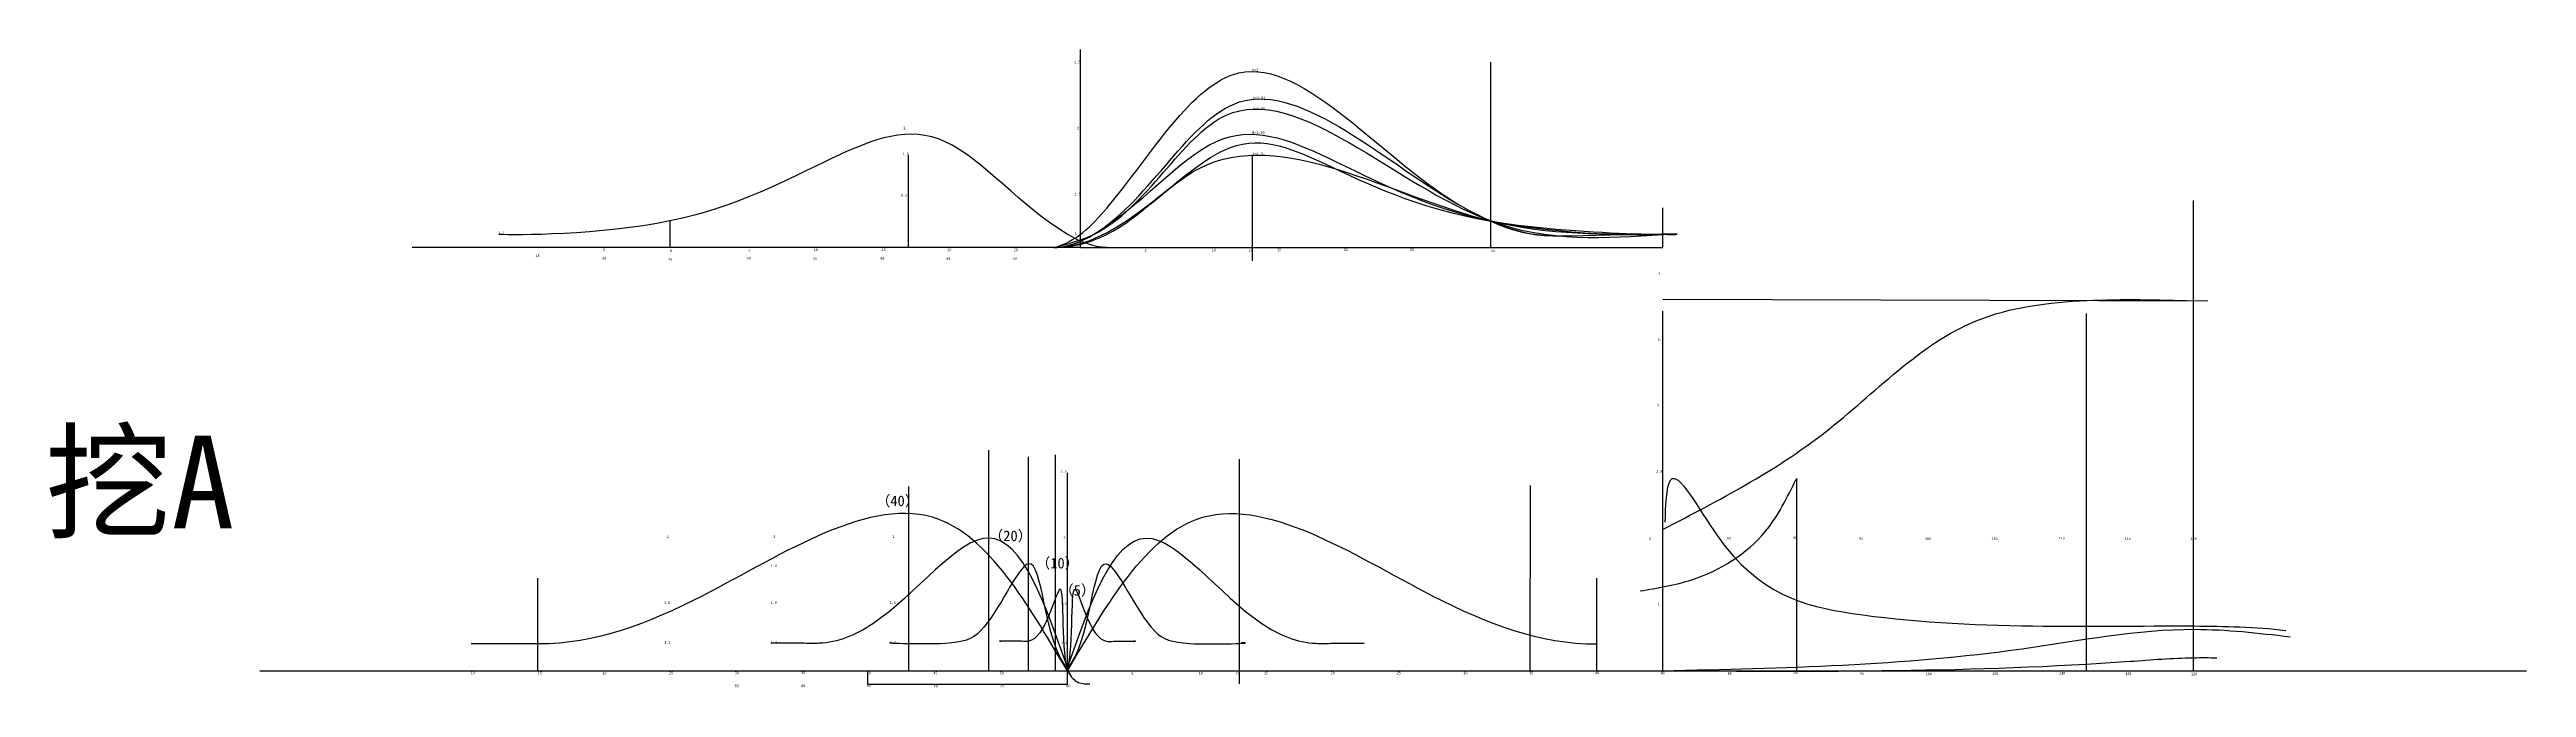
# Model space of a CAD drawing. Header units: millimetres. Extents: x 199 to 558, y 146 to 328.
# Drawn here: x 200.1 to 387.2, y 270.7 to 319 of the extents above; entities that cross this region are included whole.
import ezdxf

# ---------------------------------------------------------------- set-up
doc = ezdxf.new("R2010")
doc.units = ezdxf.units.MM
doc.styles.get("Standard").update_dxf_attribs({"font": ''})
doc.styles.get('Standard').set_extended_font_data('SimSun')

msp = doc.modelspace()

# ---------------------------------------------------------------- linework, layer by layer
for p, q in [((278, 304), (278, 318.97)), ((278, 304), (278, 318.97)), ((308.99, 303.98), (308.99, 318)), ((265, 304), (265, 310.98)), ((291, 304), (291, 311)), ((322, 304), (322, 307)), ((362.08, 272), (362.08, 307.54)), ((247, 304), (247, 306)), ((278, 304), (227.5, 304)), ((278, 304), (322, 304)), ((278, 304), (291, 304)), ((278, 304), (291, 304)), ((291, 303), (291, 304)), ((322, 300.09), (363.15, 299.96)), ((322, 272), (322, 299.19)), ((353.99, 272), (354, 299)), ((271.07, 272), (271.07, 288.67)), ((274.08, 272), (274.08, 288.17)), ((276.1, 272), (276.1, 288.31)), ((277.01, 272), (277.01, 286.97)), ((277.01, 272), (277.01, 286.97)), ((290.01, 272), (290.01, 288)), ((332.12, 272), (332.12, 286.53)), ((265.02, 271.98), (265.02, 285.93)), ((311.97, 272), (312, 286)), ((237.01, 272), (237.01, 279)), ((317, 272), (317, 279)), ((237.03, 274.02), (231.97, 274.02)), ((216, 272), (290.01, 272)), ((261.9, 272), (261.9, 270.97)), ((266.97, 272), (271.97, 272)), ((277.01, 272), (387.23, 272)), ((277.01, 272), (290.01, 272)), ((277.01, 270.97), (277.01, 272)), ((290.01, 271), (290.01, 272)), ((261.9, 270.97), (277.01, 270.97))]:
    msp.add_line(p, q)
for points, start_tangent, end_tangent in [([(275.99, 304), (280, 307), (289.97, 317.2), (307, 307), (308.99, 306.01), (322, 305), (323, 305)], (0.970332, 0.241775), (-1, 0)), ([(275.99, 304), (279, 305), (290, 315), (307, 307), (308.99, 306), (322, 305), (323, 305)], (1, 0), (-1, 0)), ([(275.99, 304), (288.85, 311.37), (308.99, 306), (322, 305.01)], (1, 0), (-1, 0)), ([(322.17, 283.22), (322.58, 286.42), (326.11, 282.19), (336.3, 276.33), (349.94, 275.38), (362.12, 275.38), (369.04, 275.05)], (0.016868, 0.999858), (0.99315, -0.116847)), ([(277.07, 272.09), (274.08, 280.09), (270.42, 274.99), (267.79, 274.06), (263.88, 274.1)], (-0.660642, 0.750701), (1, 0)), ([(276.96, 272.09), (279.95, 280.09), (283.61, 274.99), (286.24, 274.06), (290.14, 274.1)], (0.660642, 0.750701), (-1, 0)), ([(277.02, 272), (276.39, 278.12), (274.08, 274.22), (273.53, 274.22), (271.99, 274.22)], (-0.25082, 0.968034), (1, 0)), ([(277.01, 272), (277.64, 278.12), (279.95, 274.22), (280.5, 274.22), (282.04, 274.22)], (0.25082, 0.968034), (-1, 0))]:
    msp.add_spline(points, degree=3, dxfattribs=dict(start_tangent=start_tangent, end_tangent=end_tangent))
for points, start_tangent in [([(275.99, 304), (279, 304.99), (289, 314), (308.99, 306.01), (322, 304.98)], (1, 0)), ([(322.01, 282.7), (334.23, 290.02), (345.65, 298.45), (354, 299.99), (362.08, 299.97)], (0.948608, 0.316455)), ([(320.27, 278.03), (324.19, 278.88), (329.74, 282.54), (332.06, 286.48)], (0.95504, 0.296477)), ([(277.07, 272.09), (271.07, 282.03), (262.31, 275.55), (258.24, 274.07), (257.15, 274.07), (255.94, 274.07), (254.6, 274.07)], (-0.856708, 0.515802)), ([(276.96, 272.09), (282.96, 282.03), (291.72, 275.55), (295.79, 274.07), (296.88, 274.07), (298.08, 274.07), (299.42, 274.07)], (0.856708, 0.515802)), ([(322, 272), (349.13, 273.66), (362.17, 275.13), (369.38, 274.57)], (1, 0)), ([(277.02, 272), (277.71, 271.17), (278.7, 271)], (0.483497, -0.875346))]:
    msp.add_spline(points, degree=3, dxfattribs=dict(start_tangent=start_tangent))
for points in [[(280.01, 304), (278.96, 304), (274.35, 306), (265, 317.77), (254.68, 304.93), (235.22, 304.92), (234.06, 304.98)], [(275.99, 304), (277.04, 304), (281.65, 306), (291, 317.77), (301.32, 304.93), (320.78, 304.92), (321.94, 304.98)]]:
    msp.add_open_spline(points, degree=3, knots=[0, 0, 0, 0, 3.174965, 14.57672, 36.406916, 47.466822, 47.466822, 47.466822, 47.466822])
at = {"color": 1}
for points, start_tangent, end_tangent in [([(275.99, 304), (280, 305), (287, 310), (308.99, 306.01), (322, 305)], (1, 0), (1, 0)), ([(277.01, 272), (267.29, 283.44), (249.46, 277.67), (237.03, 274.02)], (-0.51705, 0.855955), (-1, 0)), ([(277.01, 272), (286.74, 283.44), (304.57, 277.67), (317, 274.02)], (0.51705, 0.855955), (1, 0))]:
    msp.add_spline(points, degree=3, dxfattribs=dict(at, start_tangent=start_tangent, end_tangent=end_tangent))
at = {"color": 3, "start_tangent": (1, 0)}
msp.add_spline([(322, 272), (357.29, 272.71), (362.08, 272.98), (363.85, 272.98)], degree=3, dxfattribs=at)

# ---------------------------------------------------------------- texts
at = {"attachment_point": 1}
for s, insert, char_height, width in [('2.5', (277.52, 318.12), 0.2, 2), ('k=2', (290.98, 317.52), 0.2, 2), ('k=1.75', (291, 314.59), 0.2, 2), ('k=1.83', (291.02, 315.41), 0.2, 2), ('2', (264.62, 313.14), 0.2, 2), ('2', (277.74, 313.13), 0.2, 2), ('k=1.65', (290.99, 312.79), 0.2, 2), ('1.8', (264.55, 311.18), 0.2, 2), ('k=1.5', (291, 311.18), 0.2, 2), ('1.5', (264.43, 308.06), 0.2, 2), ('1.5', (277.54, 308.14), 0.2, 2), ('1.2', (234, 305.2), 0.2, 2), ('1.2', (277.56, 305.14), 0.2, 2), ('15', (236.82, 303.48), 0.2, 2), ('-5', (241.76, 303.93), 0.2, 2), ('20', (241.87, 303.3), 0.2, 2), ('25', (246.86, 303.19), 0.2, 2), ('0', (246.96, 303.85), 0.2, 2), ('30', (252.77, 303.29), 0.2, 2), ('5', (252.91, 303.9), 0.2, 2), ('35', (257.77, 303.24), 0.2, 2), ('10', (257.85, 303.93), 0.2, 2), ('40', (262.87, 303.27), 0.2, 2), ('15', (262.96, 303.93), 0.2, 2), ('45', (267.85, 303.26), 0.2, 2), ('20', (267.94, 303.92), 0.2, 2), ('50', (272.88, 303.27), 0.2, 2), ('25', (272.95, 303.92), 0.2, 2), ('5', (282.83, 303.88), 0.2, 2), ('10', (287.92, 303.91), 0.2, 2), ('13', (290.68, 303.89), 0.2, 2), ('15', (292.84, 303.92), 0.2, 2), ('20', (297.88, 303.93), 0.2, 2), ('25', (302.87, 303.93), 0.2, 2), ('30', (308.99, 303.85), 0.2, 2), ('4', (321.64, 302.13), 0.2, 2), ('3.5', (321.59, 297.13), 0.2, 2), ('3', (321.55, 292.19), 0.2, 2), ('挖A', (199.77, 289.76), 7, 31.2159), ('2.5', (276.48, 287.19), 0.2, 2), ('2.5', (321.49, 287.18), 0.2, 2), ('（40）', (262.54, 285.24), 0.8, 2.6824), ('（20）', (271.07, 282.6), 0.8, 3.0106), ('2', (246.73, 282.23), 0.2, 2), ('2', (254.79, 282.24), 0.2, 2), ('2', (263.78, 282.23), 0.2, 2), ('2', (276.71, 282.2), 0.2, 2), ('2', (320.94, 282.11), 0.2, 2), ('85', (326.84, 282.12), 0.2, 2), ('90', (331.82, 282.15), 0.2, 2), ('95', (336.83, 282.1), 0.2, 2), ('100', (341.79, 282.08), 0.2, 2), ('105', (346.82, 282.1), 0.2, 2), ('110', (351.89, 282.12), 0.2, 2), ('115', (356.88, 282.1), 0.2, 2), ('120', (361.85, 282.08), 0.2, 2), ('1.8', (254.6, 280.03), 0.2, 2), ('（10）', (274.62, 280.53), 0.8, 3.4904), ('1.5', (246.53, 277.24), 0.2, 2), ('1.5', (254.59, 277.25), 0.2, 2), ('1.5', (263.58, 277.24), 0.2, 2), ('1.5', (276.51, 277.21), 0.2, 2), ('（5）', (276.39, 278.48), 0.8, 2.6824), ('1.5', (321.58, 277.14), 0.2, 2), ('1.2', (246.55, 274.24), 0.2, 2), ('1.2', (254.6, 274.25), 0.2, 2), ('1.2', (263.59, 274.25), 0.2, 2), ('1.2', (276.52, 274.21), 0.2, 2), ('10', (231.93, 271.93), 0.2, 2), ('15', (237, 271.93), 0.2, 2), ('20', (241.88, 271.9), 0.2, 2), ('25', (246.91, 271.93), 0.2, 2), ('30', (251.87, 271.93), 0.2, 2), ('35', (256.9, 271.94), 0.2, 2), ('40', (261.86, 271.93), 0.2, 2), ('45', (266.88, 271.92), 0.2, 2), ('50', (271.89, 271.92), 0.2, 2), ('0', (277.01, 271.96), 0.2, 2), ('5', (281.84, 271.88), 0.2, 2), ('10', (286.93, 271.91), 0.2, 2), ('13', (289.69, 271.89), 0.2, 2), ('15', (291.86, 271.92), 0.2, 2), ('20', (296.89, 271.93), 0.2, 2), ('25', (301.88, 271.93), 0.2, 2), ('30', (306.92, 271.92), 0.2, 2), ('35', (311.89, 271.93), 0.2, 2), ('40', (316.88, 271.94), 0.2, 2), ('80', (321.83, 271.93), 0.2, 2), ('85', (326.88, 271.9), 0.2, 2), ('90', (331.86, 271.94), 0.2, 2), ('95', (336.87, 271.89), 0.2, 2), ('100', (341.83, 271.86), 0.2, 2), ('105', (346.86, 271.88), 0.2, 2), ('110', (351.93, 271.91), 0.2, 2), ('115', (356.92, 271.88), 0.2, 2), ('120', (361.89, 271.86), 0.2, 2), ('55', (251.88, 270.95), 0.2, 2), ('60', (256.9, 270.96), 0.2, 2), ('65', (261.86, 270.97), 0.2, 2), ('70', (266.9, 270.93), 0.2, 2), ('75', (271.91, 270.95), 0.2, 2), ('80', (276.93, 270.95), 0.2, 2)]:
    msp.add_mtext(s, dxfattribs=dict(at, insert=insert, char_height=char_height, width=width))

doc.saveas('drawing.dxf')
